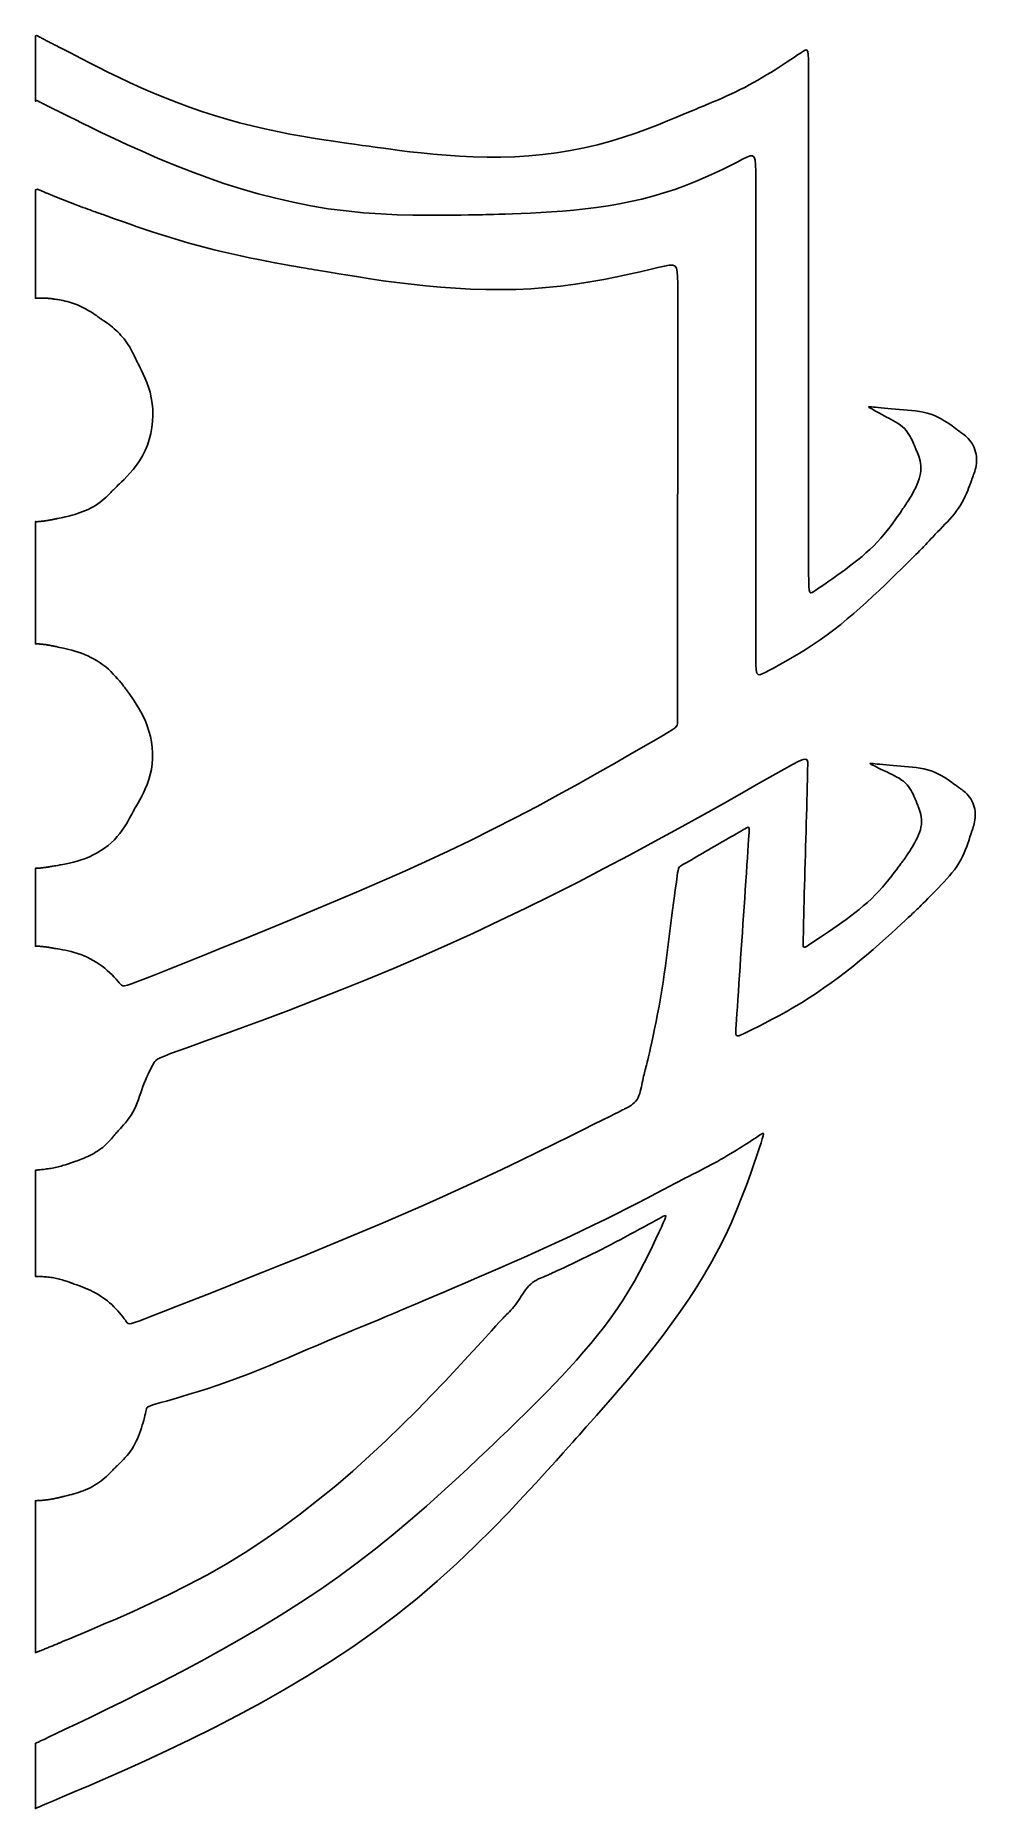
# Model space of a CAD drawing. Extents: x -10.6 to 10.6, y -20 to 20.
import ezdxf

# ---------------------------------------------------------------- set-up
doc = ezdxf.new("R2010")
doc.units = 0
doc.layers.add('LAYER 1', color=7, linetype='CONTINUOUS')

msp = doc.modelspace()

# ---------------------------------------------------------------- linework, layer by layer
at = {"layer": 'LAYER 1', "color": 177}
for points in [[(-10.55, 18.511), (-10.55, 18.511), (-10.549, 18.511), (-10.549, 18.511), (-10.549, 18.511), (-10.549, 18.512), (-10.548, 18.512), (-10.548, 18.512), (-10.548, 18.512), (-10.548, 18.512), (-10.548, 18.512), (-10.547, 18.512), (-10.547, 18.512), (-10.547, 18.512), (-10.547, 18.512), (-10.547, 18.513), (-10.547, 18.513), (-10.547, 18.513), (-10.546, 18.513), (-10.546, 18.512), (-10.544, 18.512), (-10.542, 18.51), (-10.538, 18.509), (-10.533, 18.506), (-10.526, 18.502), (-10.516, 18.497), (-10.504, 18.491), (-10.49, 18.484), (-10.474, 18.476), (-10.457, 18.467), (-10.438, 18.457), (-10.419, 18.447), (-10.398, 18.436), (-10.378, 18.426), (-10.357, 18.415), (-10.336, 18.405), (-10.316, 18.395), (-10.295, 18.384), (-10.274, 18.374), (-10.253, 18.363), (-10.232, 18.353), (-10.211, 18.343), (-10.191, 18.332), (-10.17, 18.322), (-10.15, 18.312), (-10.13, 18.303), (-10.112, 18.294), (-10.095, 18.285), (-10.08, 18.278), (-10.067, 18.271), (-10.056, 18.266), (-10.046, 18.261), (-10.03, 18.253), (-10.004, 18.24), (-9.962, 18.22), (-9.899, 18.189), (-9.808, 18.144), (-9.684, 18.083), (-9.523, 18.004), (-9.319, 17.904), (-9.078, 17.787), (-8.803, 17.657), (-8.5, 17.515), (-8.172, 17.367), (-7.825, 17.216), (-7.463, 17.065), (-7.091, 16.917), (-6.713, 16.777), (-6.331, 16.645), (-5.946, 16.522), (-5.558, 16.41), (-5.166, 16.308), (-4.773, 16.218), (-4.378, 16.139), (-3.981, 16.074), (-3.583, 16.023), (-3.189, 15.984), (-2.802, 15.957), (-2.43, 15.939), (-2.078, 15.929), (-1.752, 15.925), (-1.459, 15.925), (-1.204, 15.928), (-0.992, 15.931), (-0.826, 15.934), (-0.695, 15.936), (-0.592, 15.937), (-0.506, 15.939), (-0.427, 15.941), (-0.346, 15.942), (-0.254, 15.945), (-0.141, 15.948), (0.001, 15.952), (0.169, 15.957), (0.362, 15.964), (0.574, 15.973), (0.802, 15.985), (1.043, 16), (1.293, 16.018), (1.548, 16.041), (1.804, 16.069), (2.061, 16.101), (2.318, 16.14), (2.573, 16.184), (2.827, 16.234), (3.08, 16.292), (3.329, 16.357), (3.577, 16.429), (3.82, 16.51), (4.059, 16.598), (4.29, 16.69), (4.51, 16.784), (4.717, 16.878), (4.907, 16.967), (5.078, 17.051), (5.226, 17.125), (5.349, 17.188), (5.446, 17.235), (5.519, 17.262), (5.572, 17.264), (5.607, 17.235), (5.629, 17.17), (5.641, 17.064), (5.645, 16.911), (5.646, 16.707), (5.646, 16.446), (5.646, 16.135), (5.646, 15.779), (5.646, 15.386), (5.646, 14.962), (5.645, 14.515), (5.645, 14.051), (5.645, 13.577), (5.645, 13.101), (5.645, 12.624), (5.645, 12.148), (5.644, 11.671), (5.644, 11.194), (5.644, 10.718), (5.644, 10.241), (5.644, 9.765), (5.644, 9.288), (5.643, 8.814), (5.643, 8.35), (5.643, 7.902), (5.643, 7.477), (5.643, 7.083), (5.643, 6.725), (5.643, 6.412), (5.643, 6.15), (5.644, 5.944), (5.647, 5.789), (5.655, 5.68), (5.671, 5.611), (5.697, 5.577), (5.736, 5.571), (5.789, 5.589), (5.86, 5.625), (5.951, 5.673), (6.06, 5.731), (6.184, 5.799), (6.321, 5.875), (6.468, 5.959), (6.622, 6.05), (6.78, 6.148), (6.939, 6.251), (7.097, 6.359), (7.253, 6.471), (7.406, 6.587), (7.557, 6.706), (7.706, 6.828), (7.852, 6.953), (7.997, 7.08), (8.14, 7.209), (8.282, 7.339), (8.421, 7.469), (8.557, 7.598), (8.687, 7.724), (8.81, 7.843), (8.924, 7.955), (9.027, 8.057), (9.117, 8.147), (9.193, 8.222), (9.253, 8.282), (9.299, 8.329), (9.335, 8.365), (9.363, 8.392), (9.385, 8.415), (9.404, 8.435), (9.424, 8.456), (9.446, 8.48), (9.474, 8.51), (9.508, 8.545), (9.547, 8.587), (9.59, 8.633), (9.638, 8.683), (9.688, 8.736), (9.74, 8.791), (9.794, 8.848), (9.849, 8.905), (9.904, 8.963), (9.959, 9.021), (10.013, 9.08), (10.066, 9.139), (10.117, 9.2), (10.166, 9.263), (10.212, 9.326), (10.255, 9.392), (10.295, 9.459), (10.33, 9.527), (10.363, 9.594), (10.391, 9.659), (10.417, 9.72), (10.439, 9.776), (10.457, 9.826), (10.472, 9.869), (10.485, 9.903), (10.494, 9.929), (10.502, 9.95), (10.508, 9.967), (10.513, 9.982), (10.519, 9.996), (10.525, 10.012), (10.532, 10.03), (10.541, 10.054), (10.551, 10.082), (10.563, 10.115), (10.575, 10.153), (10.587, 10.194), (10.597, 10.238), (10.606, 10.285), (10.613, 10.334), (10.616, 10.384), (10.616, 10.436), (10.612, 10.488), (10.605, 10.54), (10.594, 10.591), (10.58, 10.641), (10.562, 10.69), (10.541, 10.737), (10.517, 10.781), (10.489, 10.822), (10.459, 10.859), (10.428, 10.894), (10.396, 10.925), (10.365, 10.952), (10.335, 10.977), (10.308, 10.998), (10.285, 11.015), (10.266, 11.029), (10.251, 11.04), (10.238, 11.05), (10.225, 11.059), (10.211, 11.07), (10.194, 11.083), (10.172, 11.1), (10.144, 11.121), (10.108, 11.148), (10.065, 11.18), (10.013, 11.217), (9.955, 11.257), (9.891, 11.297), (9.821, 11.338), (9.747, 11.377), (9.669, 11.412), (9.588, 11.443), (9.504, 11.468), (9.417, 11.488), (9.33, 11.503), (9.24, 11.516), (9.15, 11.526), (9.06, 11.534), (8.97, 11.541), (8.88, 11.548), (8.792, 11.555), (8.705, 11.562), (8.622, 11.57), (8.543, 11.577), (8.47, 11.585), (8.403, 11.592), (8.344, 11.598), (8.293, 11.603), (8.253, 11.608), (8.222, 11.611), (8.201, 11.612), (8.188, 11.612), (8.184, 11.609), (8.188, 11.604), (8.199, 11.597), (8.217, 11.586), (8.241, 11.572), (8.27, 11.555), (8.305, 11.535), (8.344, 11.513), (8.387, 11.489), (8.434, 11.463), (8.483, 11.436), (8.534, 11.408), (8.587, 11.38), (8.641, 11.352), (8.695, 11.324), (8.749, 11.295), (8.801, 11.264), (8.853, 11.232), (8.902, 11.198), (8.948, 11.161), (8.991, 11.121), (9.03, 11.079), (9.064, 11.034), (9.095, 10.988), (9.122, 10.942), (9.146, 10.897), (9.166, 10.855), (9.183, 10.817), (9.197, 10.784), (9.209, 10.756), (9.217, 10.735), (9.225, 10.718), (9.231, 10.703), (9.237, 10.689), (9.243, 10.674), (9.25, 10.657), (9.259, 10.636), (9.27, 10.609), (9.284, 10.576), (9.299, 10.537), (9.315, 10.494), (9.33, 10.445), (9.344, 10.394), (9.354, 10.339), (9.361, 10.282), (9.364, 10.223), (9.361, 10.164), (9.353, 10.104), (9.34, 10.045), (9.323, 9.985), (9.303, 9.926), (9.28, 9.867), (9.255, 9.81), (9.228, 9.754), (9.2, 9.7), (9.172, 9.648), (9.144, 9.598), (9.116, 9.552), (9.089, 9.51), (9.065, 9.471), (9.042, 9.437), (9.023, 9.408), (9.007, 9.384), (8.994, 9.365), (8.983, 9.349), (8.972, 9.333), (8.96, 9.315), (8.945, 9.293), (8.927, 9.266), (8.902, 9.231), (8.871, 9.185), (8.831, 9.129), (8.785, 9.062), (8.731, 8.989), (8.671, 8.908), (8.606, 8.824), (8.536, 8.737), (8.461, 8.649), (8.382, 8.563), (8.3, 8.478), (8.215, 8.396), (8.127, 8.317), (8.038, 8.239), (7.946, 8.164), (7.853, 8.09), (7.759, 8.018), (7.664, 7.947), (7.568, 7.877), (7.474, 7.809), (7.381, 7.743), (7.292, 7.681), (7.208, 7.623), (7.13, 7.569), (7.061, 7.522), (7, 7.481), (6.951, 7.447), (6.912, 7.424), (6.884, 7.418), (6.863, 7.436), (6.849, 7.482), (6.841, 7.564), (6.837, 7.688), (6.836, 7.861), (6.835, 8.088), (6.835, 8.372), (6.835, 8.709), (6.834, 9.09), (6.834, 9.508), (6.834, 9.957), (6.833, 10.428), (6.833, 10.915), (6.833, 11.41), (6.833, 11.907), (6.832, 12.404), (6.832, 12.9), (6.832, 13.397), (6.832, 13.894), (6.833, 14.391), (6.833, 14.888), (6.833, 15.384), (6.833, 15.881), (6.833, 16.373), (6.833, 16.854), (6.832, 17.316), (6.832, 17.752), (6.832, 18.155), (6.832, 18.517), (6.832, 18.832), (6.832, 19.091), (6.831, 19.293), (6.829, 19.444), (6.824, 19.549), (6.814, 19.615), (6.798, 19.648), (6.775, 19.655), (6.743, 19.642), (6.702, 19.615), (6.649, 19.58), (6.587, 19.538), (6.516, 19.491), (6.438, 19.439), (6.353, 19.383), (6.264, 19.325), (6.172, 19.266), (6.078, 19.206), (5.982, 19.146), (5.886, 19.087), (5.79, 19.029), (5.692, 18.972), (5.595, 18.916), (5.496, 18.862), (5.397, 18.808), (5.297, 18.757), (5.196, 18.707), (5.095, 18.659), (4.996, 18.614), (4.9, 18.571), (4.809, 18.531), (4.724, 18.496), (4.647, 18.464), (4.58, 18.436), (4.525, 18.413), (4.48, 18.395), (4.441, 18.379), (4.402, 18.363), (4.357, 18.344), (4.3, 18.32), (4.227, 18.29), (4.131, 18.249), (4.006, 18.196), (3.848, 18.13), (3.66, 18.051), (3.444, 17.965), (3.204, 17.873), (2.944, 17.779), (2.668, 17.685), (2.379, 17.596), (2.081, 17.515), (1.778, 17.443), (1.471, 17.383), (1.161, 17.333), (0.849, 17.294), (0.536, 17.265), (0.221, 17.246), (-0.093, 17.236), (-0.407, 17.235), (-0.72, 17.242), (-1.029, 17.256), (-1.33, 17.277), (-1.62, 17.302), (-1.893, 17.33), (-2.147, 17.359), (-2.375, 17.387), (-2.575, 17.414), (-2.741, 17.436), (-2.873, 17.455), (-2.978, 17.469), (-3.064, 17.481), (-3.14, 17.491), (-3.216, 17.502), (-3.299, 17.513), (-3.398, 17.527), (-3.522, 17.545), (-3.679, 17.567), (-3.867, 17.594), (-4.082, 17.626), (-4.32, 17.663), (-4.576, 17.707), (-4.846, 17.755), (-5.126, 17.81), (-5.411, 17.871), (-5.697, 17.938), (-5.982, 18.011), (-6.266, 18.09), (-6.548, 18.175), (-6.829, 18.266), (-7.108, 18.362), (-7.385, 18.464), (-7.659, 18.571), (-7.931, 18.684), (-8.199, 18.801), (-8.459, 18.919), (-8.709, 19.037), (-8.945, 19.152), (-9.163, 19.26), (-9.36, 19.36), (-9.532, 19.449), (-9.676, 19.523), (-9.79, 19.583), (-9.877, 19.628), (-9.941, 19.661), (-9.986, 19.684), (-10.016, 19.7), (-10.035, 19.71), (-10.048, 19.716), (-10.057, 19.721), (-10.069, 19.727), (-10.082, 19.734), (-10.097, 19.742), (-10.114, 19.751), (-10.132, 19.76), (-10.152, 19.77), (-10.172, 19.781), (-10.193, 19.791), (-10.214, 19.802), (-10.235, 19.813), (-10.256, 19.823), (-10.276, 19.834), (-10.297, 19.844), (-10.318, 19.855), (-10.339, 19.866), (-10.36, 19.877), (-10.381, 19.888), (-10.401, 19.899), (-10.421, 19.909), (-10.441, 19.92), (-10.459, 19.93), (-10.477, 19.939), (-10.492, 19.948), (-10.506, 19.956), (-10.518, 19.962), (-10.527, 19.967), (-10.534, 19.971), (-10.539, 19.974), (-10.542, 19.976), (-10.545, 19.977), (-10.546, 19.978), (-10.546, 19.978), (-10.547, 19.978), (-10.547, 19.978), (-10.547, 19.978), (-10.547, 19.978), (-10.547, 19.978), (-10.547, 19.978), (-10.547, 19.977), (-10.548, 19.977), (-10.548, 19.977), (-10.548, 19.977), (-10.548, 19.977), (-10.548, 19.977), (-10.549, 19.977), (-10.549, 19.977), (-10.549, 19.977), (-10.549, 19.977), (-10.55, 19.977), (-10.55, 19.977), (-10.55, 19.976), (-10.55, 19.976), (-10.55, 19.976), (-10.551, 19.976), (-10.551, 19.976), (-10.551, 19.976), (-10.551, 19.976), (-10.551, 19.976), (-10.551, 19.976), (-10.551, 19.976), (-10.551, 19.976), (-10.551, 19.976), (-10.552, 19.975), (-10.552, 19.975), (-10.552, 19.975), (-10.552, 19.975), (-10.553, 19.975), (-10.554, 19.975), (-10.554, 19.974), (-10.555, 19.974), (-10.556, 19.974), (-10.557, 19.973), (-10.558, 19.973), (-10.559, 19.972), (-10.56, 19.972), (-10.561, 19.972), (-10.562, 19.971), (-10.563, 19.971), (-10.564, 19.97), (-10.565, 19.97), (-10.566, 19.969), (-10.567, 19.969), (-10.568, 19.968), (-10.569, 19.968), (-10.57, 19.967), (-10.571, 19.967), (-10.572, 19.967), (-10.572, 19.966), (-10.573, 19.966), (-10.574, 19.965), (-10.574, 19.965), (-10.575, 19.965), (-10.575, 19.965), (-10.575, 19.965), (-10.575, 19.965), (-10.576, 19.965), (-10.576, 19.965), (-10.576, 19.965), (-10.576, 19.965), (-10.576, 19.964), (-10.576, 19.963), (-10.576, 19.958), (-10.576, 19.947), (-10.576, 19.926), (-10.576, 19.894), (-10.576, 19.848), (-10.576, 19.785), (-10.576, 19.703), (-10.576, 19.601), (-10.576, 19.483), (-10.576, 19.356), (-10.576, 19.224), (-10.576, 19.092), (-10.576, 18.965), (-10.576, 18.85), (-10.576, 18.749), (-10.576, 18.669), (-10.576, 18.608), (-10.576, 18.564), (-10.576, 18.533), (-10.576, 18.514), (-10.576, 18.503), (-10.576, 18.499), (-10.576, 18.498), (-10.576, 18.498), (-10.576, 18.498), (-10.576, 18.498), (-10.576, 18.498), (-10.575, 18.498), (-10.575, 18.498), (-10.575, 18.498), (-10.575, 18.498), (-10.574, 18.498), (-10.574, 18.499), (-10.573, 18.499), (-10.572, 18.499), (-10.571, 18.5), (-10.571, 18.5), (-10.57, 18.501), (-10.569, 18.501), (-10.568, 18.502), (-10.567, 18.502), (-10.566, 18.503), (-10.565, 18.503), (-10.564, 18.504), (-10.563, 18.504), (-10.562, 18.505), (-10.561, 18.505), (-10.56, 18.506), (-10.559, 18.506), (-10.558, 18.507), (-10.557, 18.507), (-10.556, 18.508), (-10.555, 18.508), (-10.554, 18.509), (-10.554, 18.509), (-10.553, 18.509), (-10.552, 18.51), (-10.552, 18.51), (-10.552, 18.51), (-10.552, 18.51), (-10.551, 18.51), (-10.551, 18.51), (-10.551, 18.51), (-10.551, 18.51), (-10.551, 18.51), (-10.551, 18.511), (-10.551, 18.511), (-10.551, 18.511), (-10.551, 18.511), (-10.55, 18.511), (-10.55, 18.511), (-10.55, 18.511)], [(-10.477, -0.548), (-10.468, -0.549), (-10.459, -0.549), (-10.45, -0.55), (-10.441, -0.551), (-10.431, -0.552), (-10.422, -0.553), (-10.413, -0.554), (-10.404, -0.555), (-10.395, -0.556), (-10.386, -0.557), (-10.378, -0.558), (-10.369, -0.559), (-10.362, -0.56), (-10.355, -0.561), (-10.348, -0.562), (-10.343, -0.562), (-10.338, -0.563), (-10.335, -0.563), (-10.332, -0.564), (-10.33, -0.564), (-10.329, -0.564), (-10.327, -0.564), (-10.325, -0.565), (-10.323, -0.565), (-10.321, -0.565), (-10.318, -0.565), (-10.315, -0.566), (-10.311, -0.566), (-10.307, -0.567), (-10.302, -0.567), (-10.297, -0.568), (-10.293, -0.569), (-10.288, -0.57), (-10.283, -0.57), (-10.278, -0.571), (-10.273, -0.572), (-10.269, -0.573), (-10.264, -0.574), (-10.259, -0.575), (-10.254, -0.576), (-10.249, -0.577), (-10.245, -0.578), (-10.24, -0.579), (-10.235, -0.58), (-10.231, -0.58), (-10.227, -0.581), (-10.223, -0.582), (-10.22, -0.582), (-10.217, -0.583), (-10.215, -0.583), (-10.212, -0.584), (-10.208, -0.584), (-10.2, -0.586), (-10.188, -0.588), (-10.171, -0.59), (-10.147, -0.594), (-10.116, -0.599), (-10.075, -0.606), (-10.026, -0.614), (-9.971, -0.625), (-9.909, -0.637), (-9.843, -0.651), (-9.773, -0.668), (-9.701, -0.688), (-9.627, -0.71), (-9.554, -0.736), (-9.482, -0.764), (-9.411, -0.796), (-9.341, -0.83), (-9.273, -0.867), (-9.206, -0.907), (-9.141, -0.95), (-9.077, -0.995), (-9.017, -1.043), (-8.958, -1.093), (-8.903, -1.144), (-8.851, -1.194), (-8.804, -1.243), (-8.761, -1.289), (-8.722, -1.332), (-8.689, -1.369), (-8.662, -1.4), (-8.639, -1.423), (-8.611, -1.436), (-8.569, -1.437), (-8.506, -1.424), (-8.413, -1.393), (-8.281, -1.344), (-8.101, -1.274), (-7.865, -1.18), (-7.568, -1.062), (-7.216, -0.921), (-6.816, -0.761), (-6.376, -0.584), (-5.905, -0.393), (-5.41, -0.191), (-4.9, 0.019), (-4.381, 0.234), (-3.862, 0.452), (-3.343, 0.673), (-2.826, 0.898), (-2.31, 1.126), (-1.797, 1.359), (-1.286, 1.597), (-0.778, 1.84), (-0.273, 2.09), (0.228, 2.346), (0.72, 2.605), (1.196, 2.863), (1.651, 3.113), (2.076, 3.352), (2.465, 3.573), (2.811, 3.772), (3.107, 3.944), (3.347, 4.083), (3.532, 4.191), (3.668, 4.273), (3.764, 4.333), (3.826, 4.377), (3.862, 4.41), (3.878, 4.437), (3.883, 4.463), (3.883, 4.494), (3.883, 4.532), (3.883, 4.576), (3.883, 4.626), (3.883, 4.681), (3.883, 4.739), (3.883, 4.799), (3.883, 4.861), (3.883, 4.924), (3.883, 4.988), (3.883, 5.051), (3.883, 5.114), (3.883, 5.177), (3.883, 5.24), (3.883, 5.303), (3.882, 5.366), (3.882, 5.43), (3.882, 5.492), (3.883, 5.554), (3.883, 5.615), (3.883, 5.672), (3.883, 5.725), (3.883, 5.774), (3.883, 5.817), (3.883, 5.853), (3.883, 5.882), (3.883, 5.91), (3.883, 5.941), (3.883, 5.983), (3.883, 6.042), (3.884, 6.124), (3.884, 6.236), (3.884, 6.384), (3.884, 6.574), (3.884, 6.804), (3.884, 7.07), (3.884, 7.366), (3.885, 7.686), (3.885, 8.025), (3.885, 8.377), (3.885, 8.738), (3.885, 9.101), (3.885, 9.464), (3.886, 9.827), (3.886, 10.191), (3.886, 10.554), (3.886, 10.917), (3.886, 11.28), (3.886, 11.644), (3.886, 12.007), (3.886, 12.368), (3.886, 12.722), (3.886, 13.063), (3.886, 13.386), (3.886, 13.686), (3.886, 13.956), (3.886, 14.192), (3.887, 14.388), (3.885, 14.541), (3.878, 14.655), (3.861, 14.733), (3.828, 14.781), (3.774, 14.801), (3.695, 14.8), (3.586, 14.78), (3.442, 14.746), (3.259, 14.702), (3.041, 14.651), (2.793, 14.596), (2.518, 14.538), (2.222, 14.479), (1.909, 14.424), (1.584, 14.373), (1.251, 14.329), (0.916, 14.295), (0.579, 14.271), (0.241, 14.256), (-0.098, 14.25), (-0.437, 14.252), (-0.776, 14.262), (-1.114, 14.28), (-1.452, 14.304), (-1.788, 14.335), (-2.119, 14.371), (-2.441, 14.41), (-2.749, 14.452), (-3.039, 14.494), (-3.304, 14.535), (-3.542, 14.573), (-3.746, 14.607), (-3.912, 14.635), (-4.042, 14.657), (-4.144, 14.674), (-4.224, 14.688), (-4.292, 14.699), (-4.355, 14.71), (-4.421, 14.721), (-4.498, 14.735), (-4.594, 14.751), (-4.713, 14.772), (-4.853, 14.797), (-5.01, 14.825), (-5.182, 14.857), (-5.366, 14.891), (-5.557, 14.929), (-5.755, 14.969), (-5.954, 15.011), (-6.154, 15.056), (-6.353, 15.102), (-6.551, 15.15), (-6.75, 15.201), (-6.947, 15.254), (-7.144, 15.308), (-7.341, 15.365), (-7.536, 15.424), (-7.731, 15.485), (-7.922, 15.547), (-8.107, 15.608), (-8.283, 15.668), (-8.447, 15.724), (-8.596, 15.777), (-8.729, 15.824), (-8.841, 15.864), (-8.931, 15.896), (-9, 15.921), (-9.053, 15.94), (-9.092, 15.954), (-9.122, 15.964), (-9.146, 15.973), (-9.169, 15.981), (-9.193, 15.99), (-9.223, 16), (-9.259, 16.013), (-9.301, 16.029), (-9.348, 16.045), (-9.398, 16.064), (-9.452, 16.083), (-9.508, 16.104), (-9.565, 16.125), (-9.623, 16.146), (-9.68, 16.168), (-9.738, 16.19), (-9.795, 16.211), (-9.853, 16.234), (-9.91, 16.256), (-9.967, 16.279), (-10.024, 16.301), (-10.082, 16.324), (-10.138, 16.348), (-10.194, 16.37), (-10.248, 16.393), (-10.298, 16.414), (-10.346, 16.434), (-10.388, 16.452), (-10.426, 16.467), (-10.457, 16.481), (-10.481, 16.491), (-10.5, 16.499), (-10.513, 16.504), (-10.522, 16.508), (-10.528, 16.511), (-10.531, 16.512), (-10.533, 16.512), (-10.533, 16.512), (-10.533, 16.512), (-10.534, 16.512), (-10.535, 16.512), (-10.535, 16.511), (-10.536, 16.511), (-10.537, 16.511), (-10.537, 16.511), (-10.538, 16.51), (-10.539, 16.51), (-10.54, 16.51), (-10.541, 16.509), (-10.541, 16.509), (-10.542, 16.509), (-10.543, 16.508), (-10.544, 16.508), (-10.545, 16.508), (-10.545, 16.507), (-10.546, 16.507), (-10.547, 16.507), (-10.548, 16.506), (-10.548, 16.506), (-10.549, 16.506), (-10.549, 16.506), (-10.55, 16.506), (-10.55, 16.506), (-10.551, 16.505), (-10.551, 16.505), (-10.551, 16.505), (-10.551, 16.505), (-10.552, 16.505), (-10.552, 16.505), (-10.552, 16.505), (-10.553, 16.505), (-10.553, 16.505), (-10.554, 16.504), (-10.555, 16.504), (-10.556, 16.504), (-10.557, 16.503), (-10.558, 16.503), (-10.559, 16.503), (-10.56, 16.502), (-10.561, 16.502), (-10.562, 16.502), (-10.563, 16.501), (-10.564, 16.501), (-10.565, 16.501), (-10.566, 16.5), (-10.567, 16.5), (-10.568, 16.5), (-10.569, 16.499), (-10.57, 16.499), (-10.571, 16.499), (-10.571, 16.498), (-10.572, 16.498), (-10.573, 16.498), (-10.574, 16.498), (-10.574, 16.497), (-10.575, 16.497), (-10.575, 16.497), (-10.575, 16.497), (-10.575, 16.497), (-10.576, 16.497), (-10.576, 16.497), (-10.576, 16.497), (-10.576, 16.497), (-10.576, 16.497), (-10.576, 16.494), (-10.576, 16.485), (-10.576, 16.465), (-10.576, 16.429), (-10.576, 16.372), (-10.576, 16.292), (-10.576, 16.182), (-10.576, 16.038), (-10.576, 15.862), (-10.576, 15.661), (-10.576, 15.444), (-10.576, 15.221), (-10.576, 15), (-10.576, 14.79), (-10.576, 14.6), (-10.576, 14.439), (-10.576, 14.313), (-10.576, 14.218), (-10.576, 14.15), (-10.576, 14.104), (-10.576, 14.076), (-10.576, 14.062), (-10.576, 14.057), (-10.576, 14.056), (-10.576, 14.056), (-10.576, 14.056), (-10.576, 14.056), (-10.576, 14.056), (-10.575, 14.056), (-10.575, 14.056), (-10.575, 14.056), (-10.575, 14.056), (-10.574, 14.056), (-10.573, 14.056), (-10.573, 14.056), (-10.572, 14.056), (-10.571, 14.056), (-10.57, 14.056), (-10.569, 14.055), (-10.568, 14.055), (-10.567, 14.055), (-10.566, 14.055), (-10.565, 14.055), (-10.564, 14.055), (-10.563, 14.055), (-10.562, 14.055), (-10.561, 14.055), (-10.56, 14.055), (-10.559, 14.055), (-10.558, 14.055), (-10.557, 14.055), (-10.556, 14.055), (-10.555, 14.055), (-10.554, 14.055), (-10.554, 14.055), (-10.553, 14.055), (-10.553, 14.055), (-10.552, 14.055), (-10.551, 14.055), (-10.55, 14.055), (-10.549, 14.055), (-10.546, 14.055), (-10.543, 14.055), (-10.538, 14.055), (-10.532, 14.056), (-10.524, 14.056), (-10.514, 14.056), (-10.504, 14.056), (-10.492, 14.056), (-10.479, 14.057), (-10.466, 14.057), (-10.452, 14.057), (-10.439, 14.057), (-10.425, 14.058), (-10.411, 14.058), (-10.397, 14.058), (-10.383, 14.058), (-10.369, 14.058), (-10.355, 14.057), (-10.341, 14.057), (-10.327, 14.057), (-10.313, 14.056), (-10.299, 14.055), (-10.286, 14.054), (-10.273, 14.053), (-10.261, 14.052), (-10.251, 14.051), (-10.241, 14.05), (-10.232, 14.049), (-10.226, 14.048), (-10.22, 14.048), (-10.215, 14.047), (-10.208, 14.046), (-10.201, 14.045), (-10.19, 14.044), (-10.177, 14.042), (-10.159, 14.039), (-10.135, 14.035), (-10.106, 14.031), (-10.073, 14.025), (-10.035, 14.019), (-9.994, 14.011), (-9.95, 14.002), (-9.905, 13.992), (-9.859, 13.981), (-9.812, 13.968), (-9.766, 13.954), (-9.72, 13.939), (-9.674, 13.922), (-9.629, 13.904), (-9.584, 13.885), (-9.54, 13.864), (-9.496, 13.843), (-9.453, 13.82), (-9.411, 13.796), (-9.371, 13.772), (-9.332, 13.748), (-9.295, 13.725), (-9.261, 13.703), (-9.231, 13.682), (-9.204, 13.664), (-9.181, 13.648), (-9.163, 13.636), (-9.149, 13.626), (-9.137, 13.618), (-9.127, 13.61), (-9.116, 13.603), (-9.104, 13.595), (-9.09, 13.585), (-9.072, 13.573), (-9.05, 13.557), (-9.022, 13.538), (-8.991, 13.516), (-8.957, 13.491), (-8.92, 13.463), (-8.881, 13.433), (-8.841, 13.401), (-8.801, 13.367), (-8.762, 13.332), (-8.723, 13.296), (-8.686, 13.258), (-8.65, 13.22), (-8.615, 13.18), (-8.581, 13.139), (-8.548, 13.097), (-8.517, 13.054), (-8.488, 13.01), (-8.46, 12.966), (-8.434, 12.921), (-8.411, 12.878), (-8.389, 12.837), (-8.369, 12.798), (-8.352, 12.763), (-8.337, 12.732), (-8.325, 12.706), (-8.315, 12.686), (-8.307, 12.668), (-8.299, 12.651), (-8.29, 12.632), (-8.278, 12.609), (-8.263, 12.579), (-8.244, 12.54), (-8.218, 12.489), (-8.186, 12.425), (-8.15, 12.348), (-8.11, 12.259), (-8.07, 12.161), (-8.031, 12.053), (-7.996, 11.937), (-7.967, 11.814), (-7.945, 11.686), (-7.932, 11.554), (-7.93, 11.419), (-7.937, 11.282), (-7.953, 11.144), (-7.979, 11.008), (-8.013, 10.875), (-8.056, 10.746), (-8.108, 10.622), (-8.168, 10.505), (-8.234, 10.395), (-8.304, 10.293), (-8.376, 10.2), (-8.448, 10.116), (-8.517, 10.041), (-8.58, 9.975), (-8.636, 9.92), (-8.682, 9.876), (-8.718, 9.841), (-8.745, 9.814), (-8.767, 9.793), (-8.784, 9.776), (-8.799, 9.761), (-8.814, 9.745), (-8.831, 9.728), (-8.853, 9.706), (-8.879, 9.679), (-8.91, 9.647), (-8.945, 9.612), (-8.985, 9.575), (-9.028, 9.537), (-9.073, 9.498), (-9.122, 9.459), (-9.173, 9.423), (-9.225, 9.388), (-9.279, 9.356), (-9.334, 9.325), (-9.391, 9.297), (-9.449, 9.271), (-9.507, 9.247), (-9.567, 9.225), (-9.627, 9.204), (-9.687, 9.186), (-9.746, 9.169), (-9.804, 9.153), (-9.859, 9.14), (-9.911, 9.127), (-9.959, 9.117), (-10.001, 9.108), (-10.037, 9.101), (-10.065, 9.095), (-10.087, 9.09), (-10.104, 9.087), (-10.116, 9.084), (-10.125, 9.082), (-10.133, 9.081), (-10.139, 9.079), (-10.147, 9.078), (-10.155, 9.076), (-10.166, 9.074), (-10.178, 9.071), (-10.192, 9.069), (-10.207, 9.066), (-10.222, 9.063), (-10.239, 9.06), (-10.255, 9.056), (-10.272, 9.053), (-10.289, 9.05), (-10.306, 9.048), (-10.323, 9.045), (-10.34, 9.042), (-10.357, 9.04), (-10.374, 9.037), (-10.391, 9.035), (-10.409, 9.033), (-10.425, 9.031), (-10.442, 9.029), (-10.458, 9.028), (-10.473, 9.026), (-10.487, 9.025), (-10.5, 9.024), (-10.511, 9.023), (-10.521, 9.022), (-10.528, 9.021), (-10.533, 9.021), (-10.537, 9.021), (-10.54, 9.02), (-10.542, 9.02), (-10.543, 9.02), (-10.543, 9.02), (-10.543, 9.02), (-10.544, 9.02), (-10.544, 9.02), (-10.544, 9.02), (-10.544, 9.02), (-10.545, 9.02), (-10.545, 9.02), (-10.545, 9.02), (-10.546, 9.02), (-10.546, 9.02), (-10.546, 9.02), (-10.547, 9.02), (-10.547, 9.02), (-10.547, 9.021), (-10.548, 9.021), (-10.548, 9.021), (-10.548, 9.021), (-10.549, 9.021), (-10.549, 9.021), (-10.549, 9.021), (-10.55, 9.021), (-10.55, 9.021), (-10.55, 9.021), (-10.551, 9.021), (-10.551, 9.021), (-10.551, 9.021), (-10.551, 9.021), (-10.551, 9.021), (-10.551, 9.021), (-10.551, 9.021), (-10.552, 9.021), (-10.552, 9.021), (-10.552, 9.021), (-10.553, 9.021), (-10.553, 9.021), (-10.554, 9.021), (-10.555, 9.021), (-10.556, 9.021), (-10.557, 9.021), (-10.558, 9.021), (-10.559, 9.021), (-10.56, 9.021), (-10.561, 9.021), (-10.562, 9.022), (-10.563, 9.022), (-10.564, 9.022), (-10.565, 9.022), (-10.566, 9.022), (-10.567, 9.022), (-10.568, 9.022), (-10.569, 9.022), (-10.57, 9.022), (-10.571, 9.023), (-10.572, 9.023), (-10.572, 9.023), (-10.573, 9.023), (-10.574, 9.023), (-10.574, 9.023), (-10.575, 9.023), (-10.575, 9.023), (-10.575, 9.023), (-10.575, 9.023), (-10.576, 9.023), (-10.576, 9.023), (-10.576, 9.023), (-10.576, 9.023), (-10.576, 9.023), (-10.576, 9.02), (-10.576, 9.009), (-10.576, 8.986), (-10.576, 8.944), (-10.576, 8.88), (-10.576, 8.788), (-10.576, 8.662), (-10.576, 8.499), (-10.576, 8.299), (-10.576, 8.071), (-10.576, 7.826), (-10.576, 7.573), (-10.576, 7.324), (-10.576, 7.087), (-10.576, 6.873), (-10.576, 6.692), (-10.576, 6.551), (-10.576, 6.444), (-10.576, 6.368), (-10.576, 6.317), (-10.576, 6.286), (-10.576, 6.27), (-10.576, 6.265), (-10.576, 6.264), (-10.576, 6.264), (-10.576, 6.264), (-10.576, 6.264), (-10.576, 6.264), (-10.575, 6.264), (-10.575, 6.264), (-10.575, 6.264), (-10.574, 6.264), (-10.574, 6.264), (-10.573, 6.264), (-10.573, 6.264), (-10.572, 6.264), (-10.571, 6.265), (-10.57, 6.265), (-10.569, 6.265), (-10.568, 6.265), (-10.567, 6.265), (-10.566, 6.265), (-10.565, 6.265), (-10.564, 6.265), (-10.563, 6.266), (-10.562, 6.266), (-10.561, 6.266), (-10.56, 6.266), (-10.559, 6.266), (-10.558, 6.266), (-10.557, 6.266), (-10.556, 6.266), (-10.555, 6.266), (-10.554, 6.266), (-10.554, 6.267), (-10.553, 6.267), (-10.553, 6.267), (-10.552, 6.267), (-10.552, 6.267), (-10.552, 6.267), (-10.551, 6.267), (-10.551, 6.267), (-10.551, 6.267), (-10.551, 6.267), (-10.551, 6.267), (-10.551, 6.267), (-10.55, 6.267), (-10.55, 6.267), (-10.55, 6.267), (-10.55, 6.267), (-10.549, 6.267), (-10.549, 6.267), (-10.549, 6.267), (-10.548, 6.267), (-10.548, 6.267), (-10.547, 6.267), (-10.547, 6.267), (-10.547, 6.268), (-10.546, 6.268), (-10.546, 6.268), (-10.545, 6.268), (-10.545, 6.268), (-10.545, 6.268), (-10.544, 6.268), (-10.544, 6.268), (-10.544, 6.268), (-10.543, 6.268), (-10.543, 6.268), (-10.543, 6.268), (-10.542, 6.268), (-10.542, 6.268), (-10.541, 6.268), (-10.54, 6.268), (-10.538, 6.268), (-10.534, 6.267), (-10.53, 6.267), (-10.523, 6.267), (-10.515, 6.266), (-10.504, 6.266), (-10.492, 6.265), (-10.478, 6.264), (-10.464, 6.263), (-10.448, 6.262), (-10.431, 6.26), (-10.414, 6.259), (-10.397, 6.257), (-10.38, 6.255), (-10.363, 6.253), (-10.347, 6.25), (-10.33, 6.248), (-10.313, 6.245), (-10.296, 6.242), (-10.279, 6.239), (-10.262, 6.236), (-10.245, 6.233), (-10.229, 6.23), (-10.213, 6.227), (-10.198, 6.224), (-10.184, 6.221), (-10.171, 6.218), (-10.16, 6.216), (-10.15, 6.214), (-10.142, 6.212), (-10.135, 6.211), (-10.128, 6.209), (-10.118, 6.207), (-10.105, 6.205), (-10.088, 6.201), (-10.064, 6.196), (-10.032, 6.189), (-9.992, 6.181), (-9.943, 6.17), (-9.887, 6.158), (-9.825, 6.143), (-9.758, 6.125), (-9.688, 6.105), (-9.616, 6.082), (-9.543, 6.057), (-9.469, 6.028), (-9.397, 5.996), (-9.326, 5.962), (-9.256, 5.924), (-9.188, 5.884), (-9.122, 5.841), (-9.057, 5.795), (-8.995, 5.747), (-8.935, 5.696), (-8.878, 5.642), (-8.824, 5.588), (-8.774, 5.535), (-8.728, 5.483), (-8.686, 5.434), (-8.649, 5.389), (-8.617, 5.349), (-8.591, 5.316), (-8.571, 5.29), (-8.554, 5.269), (-8.539, 5.249), (-8.525, 5.23), (-8.509, 5.209), (-8.49, 5.182), (-8.466, 5.149), (-8.436, 5.105), (-8.398, 5.051), (-8.354, 4.986), (-8.305, 4.911), (-8.253, 4.827), (-8.201, 4.735), (-8.15, 4.635), (-8.101, 4.529), (-8.057, 4.417), (-8.02, 4.301), (-7.989, 4.181), (-7.966, 4.058), (-7.95, 3.934), (-7.942, 3.809), (-7.942, 3.684), (-7.95, 3.561), (-7.966, 3.44), (-7.992, 3.323), (-8.024, 3.21), (-8.062, 3.102), (-8.103, 3.002), (-8.146, 2.909), (-8.189, 2.824), (-8.229, 2.75), (-8.264, 2.687), (-8.294, 2.636), (-8.317, 2.596), (-8.335, 2.564), (-8.35, 2.537), (-8.363, 2.514), (-8.376, 2.49), (-8.39, 2.463), (-8.408, 2.43), (-8.43, 2.389), (-8.457, 2.338), (-8.49, 2.279), (-8.528, 2.214), (-8.571, 2.144), (-8.62, 2.071), (-8.674, 1.997), (-8.734, 1.924), (-8.799, 1.853), (-8.868, 1.786), (-8.942, 1.723), (-9.021, 1.664), (-9.102, 1.609), (-9.187, 1.558), (-9.274, 1.512), (-9.363, 1.47), (-9.453, 1.433), (-9.544, 1.401), (-9.634, 1.372), (-9.722, 1.348), (-9.806, 1.328), (-9.885, 1.311), (-9.957, 1.297), (-10.021, 1.285), (-10.075, 1.276), (-10.118, 1.269), (-10.151, 1.264), (-10.175, 1.26), (-10.192, 1.257), (-10.203, 1.255), (-10.21, 1.254), (-10.214, 1.253), (-10.216, 1.253), (-10.219, 1.253), (-10.222, 1.252), (-10.226, 1.251), (-10.229, 1.251), (-10.234, 1.25), (-10.238, 1.249), (-10.243, 1.248), (-10.248, 1.247), (-10.252, 1.246), (-10.257, 1.245), (-10.262, 1.244), (-10.267, 1.243), (-10.272, 1.242), (-10.276, 1.241), (-10.281, 1.24), (-10.286, 1.239), (-10.291, 1.238), (-10.296, 1.237), (-10.3, 1.237), (-10.305, 1.236), (-10.309, 1.235), (-10.313, 1.235), (-10.317, 1.234), (-10.32, 1.234), (-10.323, 1.234), (-10.325, 1.233), (-10.326, 1.233), (-10.328, 1.233), (-10.33, 1.233), (-10.332, 1.232), (-10.334, 1.232), (-10.337, 1.232), (-10.341, 1.231), (-10.346, 1.231), (-10.352, 1.23), (-10.359, 1.229), (-10.366, 1.228), (-10.374, 1.227), (-10.383, 1.226), (-10.392, 1.225), (-10.401, 1.224), (-10.41, 1.223), (-10.419, 1.222), (-10.428, 1.22), (-10.437, 1.219), (-10.446, 1.218), (-10.455, 1.217), (-10.464, 1.216), (-10.474, 1.215), (-10.483, 1.214), (-10.492, 1.214), (-10.5, 1.213), (-10.509, 1.212), (-10.517, 1.212), (-10.524, 1.212), (-10.531, 1.211), (-10.536, 1.211), (-10.541, 1.211), (-10.544, 1.211), (-10.547, 1.211), (-10.549, 1.211), (-10.55, 1.211), (-10.551, 1.211), (-10.552, 1.211), (-10.552, 1.211), (-10.553, 1.211), (-10.553, 1.211), (-10.554, 1.211), (-10.555, 1.211), (-10.555, 1.211), (-10.556, 1.211), (-10.557, 1.211), (-10.558, 1.211), (-10.559, 1.211), (-10.56, 1.211), (-10.561, 1.211), (-10.562, 1.211), (-10.563, 1.211), (-10.564, 1.211), (-10.566, 1.211), (-10.567, 1.211), (-10.568, 1.211), (-10.569, 1.211), (-10.57, 1.211), (-10.571, 1.211), (-10.572, 1.212), (-10.572, 1.212), (-10.573, 1.212), (-10.574, 1.212), (-10.574, 1.212), (-10.575, 1.212), (-10.575, 1.212), (-10.575, 1.212), (-10.575, 1.212), (-10.576, 1.212), (-10.576, 1.212), (-10.576, 1.212), (-10.576, 1.212), (-10.576, 1.212), (-10.576, 1.21), (-10.576, 1.203), (-10.576, 1.187), (-10.576, 1.161), (-10.576, 1.119), (-10.576, 1.06), (-10.576, 0.979), (-10.576, 0.874), (-10.576, 0.746), (-10.576, 0.6), (-10.576, 0.444), (-10.576, 0.283), (-10.576, 0.124), (-10.576, -0.027), (-10.576, -0.162), (-10.576, -0.277), (-10.576, -0.366), (-10.576, -0.434), (-10.576, -0.482), (-10.576, -0.514), (-10.576, -0.533), (-10.576, -0.543), (-10.576, -0.546), (-10.576, -0.547), (-10.576, -0.547), (-10.576, -0.547), (-10.576, -0.547), (-10.576, -0.547), (-10.575, -0.547), (-10.575, -0.547), (-10.575, -0.547), (-10.574, -0.547), (-10.574, -0.547), (-10.573, -0.546), (-10.573, -0.546), (-10.572, -0.546), (-10.571, -0.546), (-10.57, -0.546), (-10.569, -0.546), (-10.568, -0.546), (-10.567, -0.546), (-10.566, -0.546), (-10.565, -0.545), (-10.564, -0.545), (-10.563, -0.545), (-10.562, -0.545), (-10.561, -0.545), (-10.56, -0.545), (-10.559, -0.545), (-10.558, -0.545), (-10.557, -0.545), (-10.556, -0.545), (-10.555, -0.545), (-10.554, -0.545), (-10.553, -0.545), (-10.553, -0.544), (-10.552, -0.544), (-10.552, -0.544), (-10.551, -0.544), (-10.551, -0.544), (-10.55, -0.544), (-10.548, -0.544), (-10.545, -0.545), (-10.542, -0.545), (-10.538, -0.545), (-10.533, -0.545), (-10.527, -0.545), (-10.519, -0.546), (-10.512, -0.546), (-10.503, -0.546), (-10.495, -0.547), (-10.486, -0.547)], [(9.592, 3.404), (9.511, 3.429), (9.428, 3.45), (9.343, 3.467), (9.257, 3.48), (9.171, 3.491), (9.083, 3.499), (8.996, 3.507), (8.909, 3.513), (8.823, 3.52), (8.739, 3.527), (8.657, 3.534), (8.58, 3.541), (8.507, 3.548), (8.441, 3.554), (8.381, 3.559), (8.331, 3.564), (8.289, 3.568), (8.257, 3.571), (8.235, 3.573), (8.221, 3.573), (8.216, 3.571), (8.218, 3.567), (8.228, 3.561), (8.244, 3.552), (8.267, 3.541), (8.296, 3.526), (8.33, 3.509), (8.368, 3.49), (8.411, 3.469), (8.457, 3.446), (8.506, 3.422), (8.556, 3.398), (8.609, 3.373), (8.662, 3.348), (8.716, 3.322), (8.77, 3.295), (8.822, 3.267), (8.873, 3.238), (8.922, 3.206), (8.969, 3.172), (9.012, 3.134), (9.051, 3.094), (9.086, 3.051), (9.117, 3.006), (9.144, 2.962), (9.168, 2.918), (9.189, 2.877), (9.206, 2.839), (9.221, 2.805), (9.232, 2.778), (9.241, 2.756), (9.249, 2.738), (9.255, 2.724), (9.261, 2.71), (9.267, 2.695), (9.274, 2.679), (9.282, 2.659), (9.292, 2.633), (9.305, 2.601), (9.32, 2.563), (9.335, 2.52), (9.349, 2.473), (9.362, 2.421), (9.372, 2.367), (9.378, 2.311), (9.38, 2.254), (9.375, 2.195), (9.365, 2.137), (9.351, 2.078), (9.332, 2.019), (9.31, 1.961), (9.285, 1.904), (9.258, 1.848), (9.229, 1.794), (9.199, 1.741), (9.169, 1.69), (9.14, 1.642), (9.111, 1.596), (9.083, 1.555), (9.057, 1.517), (9.034, 1.483), (9.014, 1.455), (8.998, 1.431), (8.984, 1.412), (8.973, 1.396), (8.961, 1.38), (8.949, 1.363), (8.933, 1.342), (8.913, 1.315), (8.888, 1.28), (8.855, 1.235), (8.813, 1.179), (8.763, 1.113), (8.707, 1.039), (8.643, 0.959), (8.573, 0.874), (8.498, 0.786), (8.419, 0.697), (8.335, 0.609), (8.249, 0.524), (8.159, 0.441), (8.067, 0.361), (7.972, 0.282), (7.876, 0.206), (7.778, 0.132), (7.68, 0.059), (7.58, -0.013), (7.48, -0.084), (7.381, -0.153), (7.283, -0.22), (7.19, -0.283), (7.102, -0.343), (7.02, -0.397), (6.947, -0.446), (6.883, -0.488), (6.83, -0.523), (6.79, -0.549), (6.759, -0.564), (6.737, -0.568), (6.723, -0.559), (6.715, -0.534), (6.712, -0.493), (6.712, -0.434), (6.713, -0.355), (6.716, -0.255), (6.718, -0.137), (6.721, -0.003), (6.725, 0.145), (6.729, 0.303), (6.733, 0.469), (6.737, 0.641), (6.742, 0.816), (6.746, 0.992), (6.751, 1.167), (6.756, 1.343), (6.761, 1.519), (6.766, 1.694), (6.771, 1.87), (6.776, 2.046), (6.781, 2.222), (6.786, 2.397), (6.791, 2.571), (6.795, 2.741), (6.8, 2.905), (6.804, 3.06), (6.807, 3.202), (6.811, 3.331), (6.813, 3.442), (6.816, 3.534), (6.814, 3.604), (6.802, 3.65), (6.77, 3.67), (6.71, 3.662), (6.615, 3.623), (6.475, 3.551), (6.282, 3.444), (6.029, 3.3), (5.71, 3.118), (5.33, 2.902), (4.897, 2.659), (4.42, 2.392), (3.906, 2.107), (3.364, 1.811), (2.8, 1.508), (2.224, 1.203), (1.642, 0.901), (1.058, 0.605), (0.47, 0.314), (-0.12, 0.03), (-0.714, -0.249), (-1.31, -0.521), (-1.909, -0.787), (-2.51, -1.046), (-3.114, -1.297), (-3.716, -1.54), (-4.306, -1.772), (-4.876, -1.991), (-5.415, -2.195), (-5.915, -2.38), (-6.367, -2.545), (-6.76, -2.687), (-7.085, -2.805), (-7.34, -2.897), (-7.532, -2.967), (-7.672, -3.02), (-7.768, -3.06), (-7.83, -3.092), (-7.868, -3.118), (-7.89, -3.145), (-7.908, -3.175), (-7.929, -3.212), (-7.953, -3.257), (-7.98, -3.308), (-8.009, -3.365), (-8.039, -3.426), (-8.07, -3.492), (-8.1, -3.561), (-8.129, -3.632), (-8.157, -3.705), (-8.182, -3.779), (-8.207, -3.853), (-8.232, -3.928), (-8.257, -4.002), (-8.284, -4.075), (-8.314, -4.147), (-8.346, -4.217), (-8.382, -4.285), (-8.421, -4.35), (-8.463, -4.412), (-8.506, -4.469), (-8.549, -4.523), (-8.59, -4.572), (-8.628, -4.615), (-8.663, -4.652), (-8.691, -4.683), (-8.714, -4.707), (-8.731, -4.726), (-8.745, -4.741), (-8.757, -4.754), (-8.767, -4.765), (-8.777, -4.777), (-8.789, -4.791), (-8.803, -4.808), (-8.82, -4.829), (-8.841, -4.854), (-8.865, -4.883), (-8.893, -4.914), (-8.923, -4.946), (-8.955, -4.98), (-8.989, -5.013), (-9.025, -5.046), (-9.062, -5.078), (-9.1, -5.108), (-9.14, -5.137), (-9.18, -5.165), (-9.222, -5.19), (-9.264, -5.215), (-9.307, -5.238), (-9.35, -5.261), (-9.395, -5.282), (-9.439, -5.301), (-9.482, -5.32), (-9.525, -5.337), (-9.565, -5.353), (-9.603, -5.367), (-9.637, -5.379), (-9.666, -5.39), (-9.691, -5.398), (-9.711, -5.405), (-9.726, -5.411), (-9.739, -5.415), (-9.749, -5.418), (-9.758, -5.422), (-9.768, -5.425), (-9.779, -5.429), (-9.793, -5.434), (-9.81, -5.44), (-9.83, -5.447), (-9.853, -5.455), (-9.879, -5.464), (-9.907, -5.473), (-9.937, -5.482), (-9.968, -5.491), (-9.999, -5.501), (-10.032, -5.509), (-10.064, -5.518), (-10.096, -5.525), (-10.129, -5.533), (-10.161, -5.539), (-10.194, -5.546), (-10.227, -5.552), (-10.26, -5.557), (-10.293, -5.562), (-10.325, -5.566), (-10.357, -5.571), (-10.388, -5.574), (-10.417, -5.577), (-10.444, -5.58), (-10.469, -5.583), (-10.49, -5.585), (-10.508, -5.586), (-10.522, -5.588), (-10.533, -5.589), (-10.54, -5.589), (-10.546, -5.59), (-10.549, -5.59), (-10.551, -5.59), (-10.552, -5.591), (-10.553, -5.591), (-10.553, -5.591), (-10.554, -5.591), (-10.555, -5.591), (-10.555, -5.591), (-10.556, -5.591), (-10.557, -5.591), (-10.558, -5.591), (-10.559, -5.591), (-10.56, -5.592), (-10.561, -5.592), (-10.562, -5.592), (-10.563, -5.592), (-10.564, -5.592), (-10.565, -5.592), (-10.566, -5.593), (-10.567, -5.593), (-10.568, -5.593), (-10.569, -5.593), (-10.57, -5.593), (-10.571, -5.593), (-10.572, -5.594), (-10.573, -5.594), (-10.573, -5.594), (-10.574, -5.594), (-10.574, -5.594), (-10.575, -5.594), (-10.575, -5.594), (-10.575, -5.594), (-10.576, -5.594), (-10.576, -5.594), (-10.576, -5.594), (-10.576, -5.594), (-10.576, -5.594), (-10.576, -5.595), (-10.576, -5.599), (-10.576, -5.61), (-10.576, -5.633), (-10.576, -5.673), (-10.576, -5.733), (-10.576, -5.817), (-10.576, -5.931), (-10.576, -6.077), (-10.576, -6.253), (-10.576, -6.451), (-10.576, -6.663), (-10.576, -6.879), (-10.576, -7.093), (-10.576, -7.294), (-10.576, -7.474), (-10.576, -7.626), (-10.576, -7.745), (-10.576, -7.834), (-10.576, -7.897), (-10.576, -7.94), (-10.576, -7.966), (-10.576, -7.979), (-10.576, -7.984), (-10.576, -7.985), (-10.576, -7.985), (-10.576, -7.985), (-10.576, -7.985), (-10.576, -7.985), (-10.575, -7.985), (-10.575, -7.985), (-10.575, -7.985), (-10.575, -7.985), (-10.574, -7.985), (-10.573, -7.985), (-10.573, -7.985), (-10.572, -7.985), (-10.571, -7.985), (-10.57, -7.985), (-10.569, -7.985), (-10.568, -7.985), (-10.567, -7.985), (-10.566, -7.985), (-10.565, -7.986), (-10.564, -7.986), (-10.563, -7.986), (-10.562, -7.986), (-10.561, -7.986), (-10.56, -7.986), (-10.559, -7.986), (-10.558, -7.986), (-10.557, -7.986), (-10.556, -7.986), (-10.556, -7.986), (-10.555, -7.986), (-10.554, -7.986), (-10.553, -7.987), (-10.553, -7.987), (-10.552, -7.987), (-10.551, -7.987), (-10.55, -7.987), (-10.546, -7.987), (-10.541, -7.987), (-10.534, -7.987), (-10.524, -7.987), (-10.51, -7.988), (-10.493, -7.989), (-10.471, -7.989), (-10.447, -7.99), (-10.42, -7.992), (-10.391, -7.993), (-10.36, -7.995), (-10.328, -7.998), (-10.295, -8.001), (-10.262, -8.005), (-10.229, -8.01), (-10.197, -8.015), (-10.164, -8.02), (-10.131, -8.027), (-10.099, -8.034), (-10.067, -8.041), (-10.035, -8.05), (-10.003, -8.058), (-9.972, -8.067), (-9.941, -8.077), (-9.911, -8.086), (-9.883, -8.095), (-9.857, -8.104), (-9.833, -8.112), (-9.812, -8.119), (-9.795, -8.125), (-9.781, -8.13), (-9.769, -8.134), (-9.759, -8.138), (-9.748, -8.142), (-9.736, -8.146), (-9.721, -8.151), (-9.702, -8.158), (-9.677, -8.167), (-9.645, -8.178), (-9.606, -8.192), (-9.562, -8.208), (-9.513, -8.227), (-9.46, -8.248), (-9.405, -8.272), (-9.347, -8.297), (-9.289, -8.326), (-9.232, -8.356), (-9.174, -8.388), (-9.118, -8.422), (-9.063, -8.459), (-9.01, -8.497), (-8.957, -8.537), (-8.907, -8.579), (-8.857, -8.623), (-8.81, -8.669), (-8.765, -8.716), (-8.722, -8.763), (-8.681, -8.811), (-8.644, -8.856), (-8.609, -8.9), (-8.579, -8.94), (-8.552, -8.976), (-8.53, -9.006), (-8.512, -9.03), (-8.491, -9.046), (-8.462, -9.052), (-8.417, -9.046), (-8.348, -9.026), (-8.249, -8.992), (-8.111, -8.94), (-7.929, -8.869), (-7.694, -8.777), (-7.409, -8.665), (-7.08, -8.536), (-6.713, -8.392), (-6.315, -8.234), (-5.894, -8.067), (-5.455, -7.892), (-5.005, -7.712), (-4.551, -7.528), (-4.098, -7.343), (-3.645, -7.157), (-3.194, -6.968), (-2.743, -6.778), (-2.293, -6.584), (-1.844, -6.388), (-1.397, -6.189), (-0.952, -5.986), (-0.509, -5.781), (-0.075, -5.576), (0.344, -5.375), (0.742, -5.182), (1.112, -5), (1.45, -4.832), (1.748, -4.684), (2, -4.558), (2.201, -4.457), (2.356, -4.38), (2.47, -4.322), (2.552, -4.282), (2.608, -4.254), (2.645, -4.235), (2.67, -4.223), (2.691, -4.212), (2.714, -4.201), (2.742, -4.187), (2.774, -4.17), (2.808, -4.15), (2.843, -4.127), (2.878, -4.1), (2.912, -4.07), (2.943, -4.036), (2.971, -3.999), (2.994, -3.957), (3.014, -3.913), (3.031, -3.866), (3.045, -3.817), (3.057, -3.767), (3.068, -3.717), (3.078, -3.667), (3.088, -3.617), (3.099, -3.569), (3.109, -3.522), (3.119, -3.478), (3.129, -3.437), (3.139, -3.398), (3.148, -3.364), (3.155, -3.334), (3.162, -3.308), (3.168, -3.288), (3.172, -3.27), (3.177, -3.251), (3.182, -3.229), (3.189, -3.2), (3.199, -3.16), (3.211, -3.107), (3.227, -3.037), (3.248, -2.947), (3.273, -2.837), (3.301, -2.709), (3.333, -2.566), (3.366, -2.411), (3.4, -2.245), (3.435, -2.072), (3.468, -1.895), (3.5, -1.715), (3.53, -1.534), (3.558, -1.354), (3.584, -1.173), (3.609, -0.991), (3.634, -0.81), (3.657, -0.629), (3.68, -0.447), (3.703, -0.265), (3.726, -0.084), (3.75, 0.094), (3.772, 0.267), (3.794, 0.432), (3.814, 0.586), (3.833, 0.727), (3.85, 0.852), (3.864, 0.958), (3.876, 1.043), (3.885, 1.109), (3.894, 1.159), (3.903, 1.195), (3.915, 1.222), (3.93, 1.241), (3.949, 1.258), (3.974, 1.273), (4.006, 1.292), (4.046, 1.315), (4.092, 1.342), (4.143, 1.372), (4.199, 1.404), (4.259, 1.439), (4.321, 1.475), (4.385, 1.512), (4.45, 1.549), (4.514, 1.587), (4.579, 1.625), (4.644, 1.662), (4.708, 1.7), (4.773, 1.737), (4.837, 1.775), (4.902, 1.813), (4.967, 1.85), (5.031, 1.888), (5.095, 1.924), (5.157, 1.96), (5.216, 1.994), (5.271, 2.026), (5.321, 2.055), (5.366, 2.081), (5.404, 2.103), (5.435, 2.121), (5.459, 2.133), (5.476, 2.136), (5.487, 2.128), (5.493, 2.108), (5.495, 2.072), (5.493, 2.019), (5.489, 1.946), (5.483, 1.851), (5.475, 1.734), (5.466, 1.598), (5.456, 1.445), (5.445, 1.279), (5.433, 1.102), (5.421, 0.917), (5.408, 0.727), (5.395, 0.535), (5.382, 0.342), (5.369, 0.15), (5.356, -0.043), (5.343, -0.235), (5.33, -0.427), (5.317, -0.62), (5.304, -0.813), (5.291, -1.005), (5.278, -1.197), (5.265, -1.387), (5.253, -1.571), (5.241, -1.747), (5.23, -1.912), (5.22, -2.063), (5.212, -2.198), (5.204, -2.312), (5.198, -2.405), (5.196, -2.475), (5.198, -2.525), (5.209, -2.555), (5.231, -2.568), (5.265, -2.564), (5.315, -2.546), (5.382, -2.514), (5.47, -2.471), (5.579, -2.417), (5.705, -2.354), (5.846, -2.281), (5.999, -2.201), (6.161, -2.114), (6.33, -2.021), (6.502, -1.922), (6.674, -1.819), (6.845, -1.712), (7.014, -1.601), (7.181, -1.487), (7.345, -1.37), (7.508, -1.25), (7.669, -1.127), (7.827, -1.002), (7.984, -0.875), (8.138, -0.746), (8.289, -0.617), (8.434, -0.49), (8.571, -0.368), (8.699, -0.252), (8.816, -0.146), (8.92, -0.05), (9.008, 0.032), (9.079, 0.098), (9.135, 0.15), (9.178, 0.19), (9.211, 0.221), (9.237, 0.246), (9.26, 0.268), (9.282, 0.289), (9.306, 0.314), (9.336, 0.344), (9.373, 0.381), (9.417, 0.424), (9.465, 0.473), (9.518, 0.526), (9.575, 0.584), (9.635, 0.644), (9.697, 0.707), (9.759, 0.771), (9.822, 0.836), (9.884, 0.902), (9.946, 0.969), (10.006, 1.037), (10.063, 1.106), (10.119, 1.177), (10.17, 1.25), (10.219, 1.324), (10.262, 1.401), (10.302, 1.479), (10.337, 1.556), (10.369, 1.631), (10.396, 1.702), (10.42, 1.769), (10.44, 1.828), (10.456, 1.88), (10.469, 1.922), (10.48, 1.954), (10.488, 1.98), (10.494, 2), (10.5, 2.016), (10.505, 2.031), (10.51, 2.046), (10.516, 2.063), (10.523, 2.084), (10.532, 2.11), (10.542, 2.141), (10.552, 2.176), (10.562, 2.215), (10.571, 2.257), (10.579, 2.301), (10.584, 2.348), (10.587, 2.396), (10.586, 2.445), (10.582, 2.495), (10.575, 2.544), (10.564, 2.594), (10.55, 2.642), (10.532, 2.689), (10.511, 2.734), (10.488, 2.776), (10.461, 2.816), (10.431, 2.852), (10.401, 2.885), (10.369, 2.915), (10.339, 2.941), (10.309, 2.965), (10.282, 2.985), (10.259, 3.002), (10.239, 3.016), (10.224, 3.027), (10.21, 3.036), (10.198, 3.045), (10.184, 3.055), (10.168, 3.066), (10.148, 3.081), (10.123, 3.099), (10.09, 3.123), (10.049, 3.153), (10, 3.187), (9.945, 3.224), (9.884, 3.262), (9.817, 3.301), (9.745, 3.339), (9.67, 3.373)], [(-10.364, -16.383), (-10.341, -16.373), (-10.318, -16.364), (-10.296, -16.355), (-10.273, -16.345), (-10.251, -16.336), (-10.228, -16.327), (-10.206, -16.317), (-10.183, -16.308), (-10.161, -16.298), (-10.139, -16.289), (-10.117, -16.28), (-10.096, -16.271), (-10.077, -16.263), (-10.059, -16.255), (-10.043, -16.249), (-10.029, -16.243), (-10.017, -16.238), (-10.005, -16.233), (-9.985, -16.224), (-9.951, -16.21), (-9.895, -16.186), (-9.81, -16.151), (-9.689, -16.1), (-9.525, -16.031), (-9.311, -15.941), (-9.043, -15.827), (-8.729, -15.692), (-8.375, -15.535), (-7.99, -15.358), (-7.58, -15.162), (-7.155, -14.948), (-6.72, -14.716), (-6.284, -14.469), (-5.854, -14.206), (-5.431, -13.929), (-5.015, -13.639), (-4.607, -13.338), (-4.207, -13.025), (-3.814, -12.703), (-3.429, -12.372), (-3.052, -12.033), (-2.683, -11.689), (-2.325, -11.341), (-1.981, -10.998), (-1.656, -10.665), (-1.353, -10.348), (-1.077, -10.053), (-0.83, -9.787), (-0.618, -9.556), (-0.445, -9.365), (-0.309, -9.216), (-0.206, -9.103), (-0.132, -9.021), (-0.079, -8.964), (-0.043, -8.926), (-0.019, -8.9), (0, -8.88), (0.019, -8.862), (0.041, -8.84), (0.068, -8.813), (0.097, -8.782), (0.129, -8.748), (0.163, -8.71), (0.198, -8.669), (0.233, -8.625), (0.267, -8.579), (0.301, -8.531), (0.333, -8.482), (0.364, -8.432), (0.396, -8.383), (0.428, -8.334), (0.462, -8.286), (0.498, -8.241), (0.536, -8.199), (0.577, -8.161), (0.62, -8.126), (0.665, -8.096), (0.71, -8.069), (0.755, -8.045), (0.797, -8.025), (0.836, -8.008), (0.87, -7.994), (0.899, -7.982), (0.922, -7.973), (0.942, -7.965), (0.96, -7.957), (0.979, -7.949), (1.003, -7.938), (1.032, -7.925), (1.07, -7.907), (1.119, -7.885), (1.18, -7.856), (1.254, -7.822), (1.337, -7.784), (1.429, -7.741), (1.527, -7.694), (1.631, -7.645), (1.738, -7.594), (1.847, -7.541), (1.956, -7.487), (2.065, -7.433), (2.173, -7.378), (2.281, -7.322), (2.389, -7.266), (2.497, -7.21), (2.605, -7.153), (2.712, -7.096), (2.819, -7.038), (2.925, -6.981), (3.029, -6.924), (3.129, -6.87), (3.224, -6.818), (3.311, -6.77), (3.39, -6.726), (3.459, -6.688), (3.517, -6.656), (3.561, -6.632), (3.593, -6.618), (3.612, -6.616), (3.619, -6.629), (3.613, -6.659), (3.594, -6.708), (3.563, -6.78), (3.52, -6.875), (3.465, -6.997), (3.398, -7.143), (3.32, -7.308), (3.232, -7.49), (3.134, -7.684), (3.027, -7.887), (2.912, -8.096), (2.789, -8.306), (2.66, -8.514), (2.524, -8.718), (2.382, -8.919), (2.235, -9.117), (2.084, -9.311), (1.928, -9.502), (1.769, -9.69), (1.606, -9.876), (1.441, -10.058), (1.275, -10.237), (1.111, -10.41), (0.951, -10.575), (0.798, -10.73), (0.655, -10.873), (0.525, -11.001), (0.411, -11.114), (0.315, -11.207), (0.238, -11.282), (0.174, -11.345), (0.114, -11.403), (0.051, -11.464), (-0.024, -11.536), (-0.119, -11.626), (-0.241, -11.743), (-0.398, -11.893), (-0.598, -12.084), (-0.84, -12.314), (-1.119, -12.574), (-1.431, -12.86), (-1.771, -13.165), (-2.135, -13.482), (-2.519, -13.805), (-2.918, -14.127), (-3.328, -14.443), (-3.746, -14.749), (-4.172, -15.046), (-4.604, -15.334), (-5.043, -15.613), (-5.486, -15.885), (-5.935, -16.149), (-6.386, -16.405), (-6.841, -16.655), (-7.296, -16.897), (-7.745, -17.13), (-8.18, -17.351), (-8.594, -17.558), (-8.981, -17.748), (-9.333, -17.918), (-9.643, -18.066), (-9.904, -18.191), (-10.111, -18.289), (-10.268, -18.364), (-10.383, -18.419), (-10.461, -18.456), (-10.511, -18.479), (-10.538, -18.492), (-10.55, -18.498), (-10.552, -18.499), (-10.553, -18.499), (-10.553, -18.499), (-10.554, -18.5), (-10.555, -18.5), (-10.556, -18.5), (-10.556, -18.5), (-10.557, -18.501), (-10.558, -18.501), (-10.559, -18.501), (-10.56, -18.502), (-10.561, -18.502), (-10.561, -18.503), (-10.562, -18.503), (-10.563, -18.504), (-10.564, -18.504), (-10.565, -18.504), (-10.565, -18.505), (-10.566, -18.505), (-10.567, -18.506), (-10.568, -18.506), (-10.569, -18.507), (-10.569, -18.507), (-10.57, -18.507), (-10.571, -18.508), (-10.571, -18.508), (-10.572, -18.508), (-10.572, -18.508), (-10.572, -18.508), (-10.572, -18.508), (-10.572, -18.508), (-10.572, -18.508), (-10.573, -18.508), (-10.573, -18.508), (-10.573, -18.508), (-10.573, -18.508), (-10.573, -18.508), (-10.573, -18.508), (-10.573, -18.508), (-10.573, -18.508), (-10.573, -18.508), (-10.573, -18.508), (-10.573, -18.508), (-10.573, -18.508), (-10.573, -18.507), (-10.574, -18.507), (-10.574, -18.507), (-10.574, -18.507), (-10.574, -18.507), (-10.575, -18.506), (-10.575, -18.506), (-10.575, -18.506), (-10.575, -18.506), (-10.575, -18.506), (-10.575, -18.506), (-10.575, -18.506), (-10.575, -18.506), (-10.576, -18.506), (-10.576, -18.506), (-10.576, -18.506), (-10.576, -18.506), (-10.576, -18.506), (-10.576, -18.506), (-10.576, -18.506), (-10.576, -18.506), (-10.576, -18.506), (-10.576, -18.506), (-10.576, -18.506), (-10.576, -18.507), (-10.576, -18.512), (-10.576, -18.524), (-10.576, -18.545), (-10.576, -18.578), (-10.576, -18.625), (-10.576, -18.689), (-10.576, -18.773), (-10.576, -18.876), (-10.576, -18.994), (-10.576, -19.123), (-10.576, -19.255), (-10.576, -19.388), (-10.576, -19.514), (-10.576, -19.63), (-10.576, -19.73), (-10.576, -19.809), (-10.576, -19.869), (-10.576, -19.913), (-10.576, -19.944), (-10.576, -19.962), (-10.576, -19.973), (-10.576, -19.977), (-10.576, -19.978), (-10.576, -19.978), (-10.576, -19.978), (-10.576, -19.978), (-10.576, -19.978), (-10.575, -19.978), (-10.575, -19.978), (-10.575, -19.978), (-10.575, -19.978), (-10.574, -19.978), (-10.574, -19.977), (-10.573, -19.977), (-10.572, -19.977), (-10.571, -19.977), (-10.571, -19.976), (-10.57, -19.976), (-10.569, -19.975), (-10.568, -19.975), (-10.567, -19.975), (-10.566, -19.974), (-10.565, -19.974), (-10.564, -19.973), (-10.563, -19.973), (-10.562, -19.972), (-10.561, -19.972), (-10.56, -19.971), (-10.559, -19.971), (-10.558, -19.97), (-10.557, -19.97), (-10.556, -19.97), (-10.555, -19.969), (-10.554, -19.969), (-10.554, -19.969), (-10.553, -19.968), (-10.552, -19.968), (-10.547, -19.966), (-10.528, -19.958), (-10.489, -19.941), (-10.422, -19.912), (-10.317, -19.868), (-10.168, -19.804), (-9.966, -19.717), (-9.703, -19.605), (-9.377, -19.465), (-8.996, -19.299), (-8.569, -19.11), (-8.103, -18.9), (-7.607, -18.67), (-7.09, -18.423), (-6.56, -18.16), (-6.026, -17.885), (-5.495, -17.598), (-4.968, -17.299), (-4.447, -16.989), (-3.934, -16.666), (-3.43, -16.331), (-2.936, -15.982), (-2.453, -15.62), (-1.983, -15.244), (-1.527, -14.854), (-1.088, -14.456), (-0.671, -14.059), (-0.28, -13.67), (0.082, -13.297), (0.409, -12.95), (0.699, -12.636), (0.946, -12.363), (1.147, -12.14), (1.304, -11.966), (1.426, -11.83), (1.522, -11.723), (1.602, -11.634), (1.673, -11.554), (1.746, -11.472), (1.828, -11.379), (1.93, -11.264), (2.057, -11.121), (2.205, -10.952), (2.372, -10.76), (2.553, -10.549), (2.746, -10.322), (2.946, -10.081), (3.151, -9.83), (3.356, -9.572), (3.558, -9.309), (3.757, -9.043), (3.95, -8.773), (4.138, -8.499), (4.319, -8.221), (4.493, -7.938), (4.658, -7.652), (4.814, -7.361), (4.96, -7.066), (5.096, -6.77), (5.22, -6.478), (5.333, -6.196), (5.435, -5.928), (5.525, -5.679), (5.603, -5.455), (5.669, -5.261), (5.722, -5.101), (5.763, -4.977), (5.792, -4.886), (5.81, -4.822), (5.817, -4.784), (5.814, -4.766), (5.8, -4.764), (5.778, -4.776), (5.746, -4.796), (5.706, -4.822), (5.66, -4.853), (5.606, -4.888), (5.548, -4.926), (5.485, -4.967), (5.419, -5.009), (5.35, -5.053), (5.28, -5.097), (5.21, -5.141), (5.139, -5.184), (5.068, -5.227), (4.996, -5.269), (4.924, -5.311), (4.852, -5.353), (4.78, -5.394), (4.708, -5.434), (4.635, -5.474), (4.562, -5.513), (4.491, -5.55), (4.423, -5.586), (4.358, -5.62), (4.298, -5.65), (4.244, -5.678), (4.197, -5.701), (4.158, -5.721), (4.127, -5.737), (4.098, -5.752), (4.066, -5.768), (4.028, -5.788), (3.978, -5.814), (3.912, -5.849), (3.823, -5.895), (3.709, -5.955), (3.565, -6.031), (3.394, -6.12), (3.199, -6.222), (2.984, -6.333), (2.753, -6.451), (2.509, -6.574), (2.256, -6.701), (1.997, -6.828), (1.737, -6.953), (1.475, -7.077), (1.213, -7.199), (0.95, -7.32), (0.686, -7.439), (0.422, -7.557), (0.157, -7.674), (-0.108, -7.79), (-0.374, -7.906), (-0.637, -8.02), (-0.895, -8.132), (-1.143, -8.238), (-1.378, -8.339), (-1.595, -8.432), (-1.792, -8.516), (-1.963, -8.589), (-2.105, -8.65), (-2.217, -8.698), (-2.305, -8.735), (-2.378, -8.766), (-2.441, -8.793), (-2.502, -8.818), (-2.569, -8.846), (-2.647, -8.878), (-2.745, -8.919), (-2.869, -8.97), (-3.016, -9.031), (-3.184, -9.1), (-3.369, -9.177), (-3.568, -9.26), (-3.779, -9.349), (-3.996, -9.44), (-4.218, -9.534), (-4.441, -9.63), (-4.664, -9.725), (-4.888, -9.821), (-5.111, -9.915), (-5.335, -10.008), (-5.56, -10.1), (-5.785, -10.189), (-6.012, -10.275), (-6.24, -10.357), (-6.467, -10.436), (-6.69, -10.51), (-6.907, -10.579), (-7.112, -10.643), (-7.304, -10.7), (-7.477, -10.751), (-7.629, -10.795), (-7.755, -10.831), (-7.855, -10.86), (-7.931, -10.883), (-7.986, -10.901), (-8.025, -10.918), (-8.05, -10.934), (-8.065, -10.952), (-8.075, -10.973), (-8.082, -10.999), (-8.09, -11.033), (-8.099, -11.073), (-8.111, -11.118), (-8.124, -11.169), (-8.138, -11.224), (-8.154, -11.281), (-8.172, -11.341), (-8.191, -11.402), (-8.211, -11.463), (-8.233, -11.524), (-8.256, -11.584), (-8.281, -11.644), (-8.308, -11.702), (-8.337, -11.76), (-8.368, -11.816), (-8.402, -11.871), (-8.437, -11.924), (-8.475, -11.974), (-8.514, -12.023), (-8.553, -12.068), (-8.592, -12.11), (-8.629, -12.149), (-8.663, -12.183), (-8.693, -12.213), (-8.719, -12.237), (-8.74, -12.257), (-8.756, -12.273), (-8.769, -12.285), (-8.78, -12.297), (-8.791, -12.307), (-8.802, -12.319), (-8.816, -12.333), (-8.832, -12.35), (-8.853, -12.372), (-8.879, -12.398), (-8.908, -12.427), (-8.942, -12.46), (-8.978, -12.494), (-9.017, -12.529), (-9.059, -12.564), (-9.103, -12.599), (-9.149, -12.633), (-9.195, -12.664), (-9.244, -12.694), (-9.293, -12.722), (-9.343, -12.748), (-9.395, -12.772), (-9.447, -12.795), (-9.499, -12.816), (-9.552, -12.836), (-9.606, -12.854), (-9.658, -12.871), (-9.71, -12.886), (-9.758, -12.9), (-9.804, -12.912), (-9.846, -12.922), (-9.883, -12.931), (-9.914, -12.939), (-9.938, -12.945), (-9.957, -12.949), (-9.972, -12.953), (-9.984, -12.955), (-9.993, -12.958), (-10.001, -12.959), (-10.009, -12.961), (-10.018, -12.964), (-10.03, -12.966), (-10.044, -12.97), (-10.06, -12.973), (-10.078, -12.978), (-10.098, -12.982), (-10.118, -12.987), (-10.14, -12.991), (-10.162, -12.996), (-10.185, -13), (-10.207, -13.004), (-10.23, -13.008), (-10.252, -13.012), (-10.275, -13.016), (-10.298, -13.019), (-10.32, -13.022), (-10.343, -13.025), (-10.366, -13.027), (-10.389, -13.029), (-10.411, -13.031), (-10.432, -13.033), (-10.453, -13.035), (-10.472, -13.036), (-10.49, -13.037), (-10.505, -13.038), (-10.518, -13.039), (-10.529, -13.039), (-10.537, -13.04), (-10.542, -13.04), (-10.547, -13.04), (-10.549, -13.04), (-10.551, -13.041), (-10.552, -13.041), (-10.552, -13.041), (-10.553, -13.041), (-10.554, -13.041), (-10.554, -13.041), (-10.555, -13.041), (-10.556, -13.041), (-10.557, -13.041), (-10.558, -13.041), (-10.559, -13.041), (-10.56, -13.041), (-10.561, -13.042), (-10.562, -13.042), (-10.563, -13.042), (-10.564, -13.042), (-10.565, -13.042), (-10.566, -13.042), (-10.567, -13.043), (-10.568, -13.043), (-10.569, -13.043), (-10.57, -13.043), (-10.571, -13.043), (-10.572, -13.043), (-10.572, -13.043), (-10.573, -13.044), (-10.574, -13.044), (-10.574, -13.044), (-10.575, -13.044), (-10.575, -13.044), (-10.575, -13.044), (-10.575, -13.044), (-10.576, -13.044), (-10.576, -13.044), (-10.576, -13.044), (-10.576, -13.044), (-10.576, -13.044), (-10.576, -13.047), (-10.576, -13.059), (-10.576, -13.086), (-10.576, -13.134), (-10.576, -13.208), (-10.576, -13.316), (-10.576, -13.463), (-10.576, -13.655), (-10.576, -13.893), (-10.576, -14.166), (-10.576, -14.464), (-10.576, -14.772), (-10.576, -15.08), (-10.576, -15.375), (-10.576, -15.646), (-10.576, -15.879), (-10.576, -16.066), (-10.576, -16.208), (-10.576, -16.312), (-10.576, -16.384), (-10.576, -16.429), (-10.576, -16.454), (-10.576, -16.465), (-10.576, -16.467), (-10.576, -16.467), (-10.576, -16.467), (-10.576, -16.467), (-10.576, -16.467), (-10.575, -16.467), (-10.575, -16.467), (-10.575, -16.467), (-10.575, -16.467), (-10.574, -16.466), (-10.574, -16.466), (-10.573, -16.466), (-10.572, -16.465), (-10.571, -16.465), (-10.571, -16.465), (-10.57, -16.464), (-10.569, -16.464), (-10.568, -16.463), (-10.567, -16.463), (-10.566, -16.462), (-10.565, -16.462), (-10.564, -16.462), (-10.563, -16.461), (-10.562, -16.461), (-10.561, -16.46), (-10.56, -16.46), (-10.559, -16.46), (-10.558, -16.459), (-10.557, -16.459), (-10.556, -16.459), (-10.555, -16.458), (-10.554, -16.458), (-10.554, -16.458), (-10.553, -16.457), (-10.552, -16.457), (-10.552, -16.457), (-10.551, -16.457), (-10.549, -16.456), (-10.546, -16.455), (-10.542, -16.453), (-10.536, -16.451), (-10.528, -16.447), (-10.517, -16.443), (-10.503, -16.438), (-10.488, -16.432), (-10.47, -16.425), (-10.451, -16.417), (-10.43, -16.409), (-10.408, -16.401), (-10.386, -16.392)]]:
    msp.add_lwpolyline(points, close=True, dxfattribs=at)

doc.saveas('drawing.dxf')
